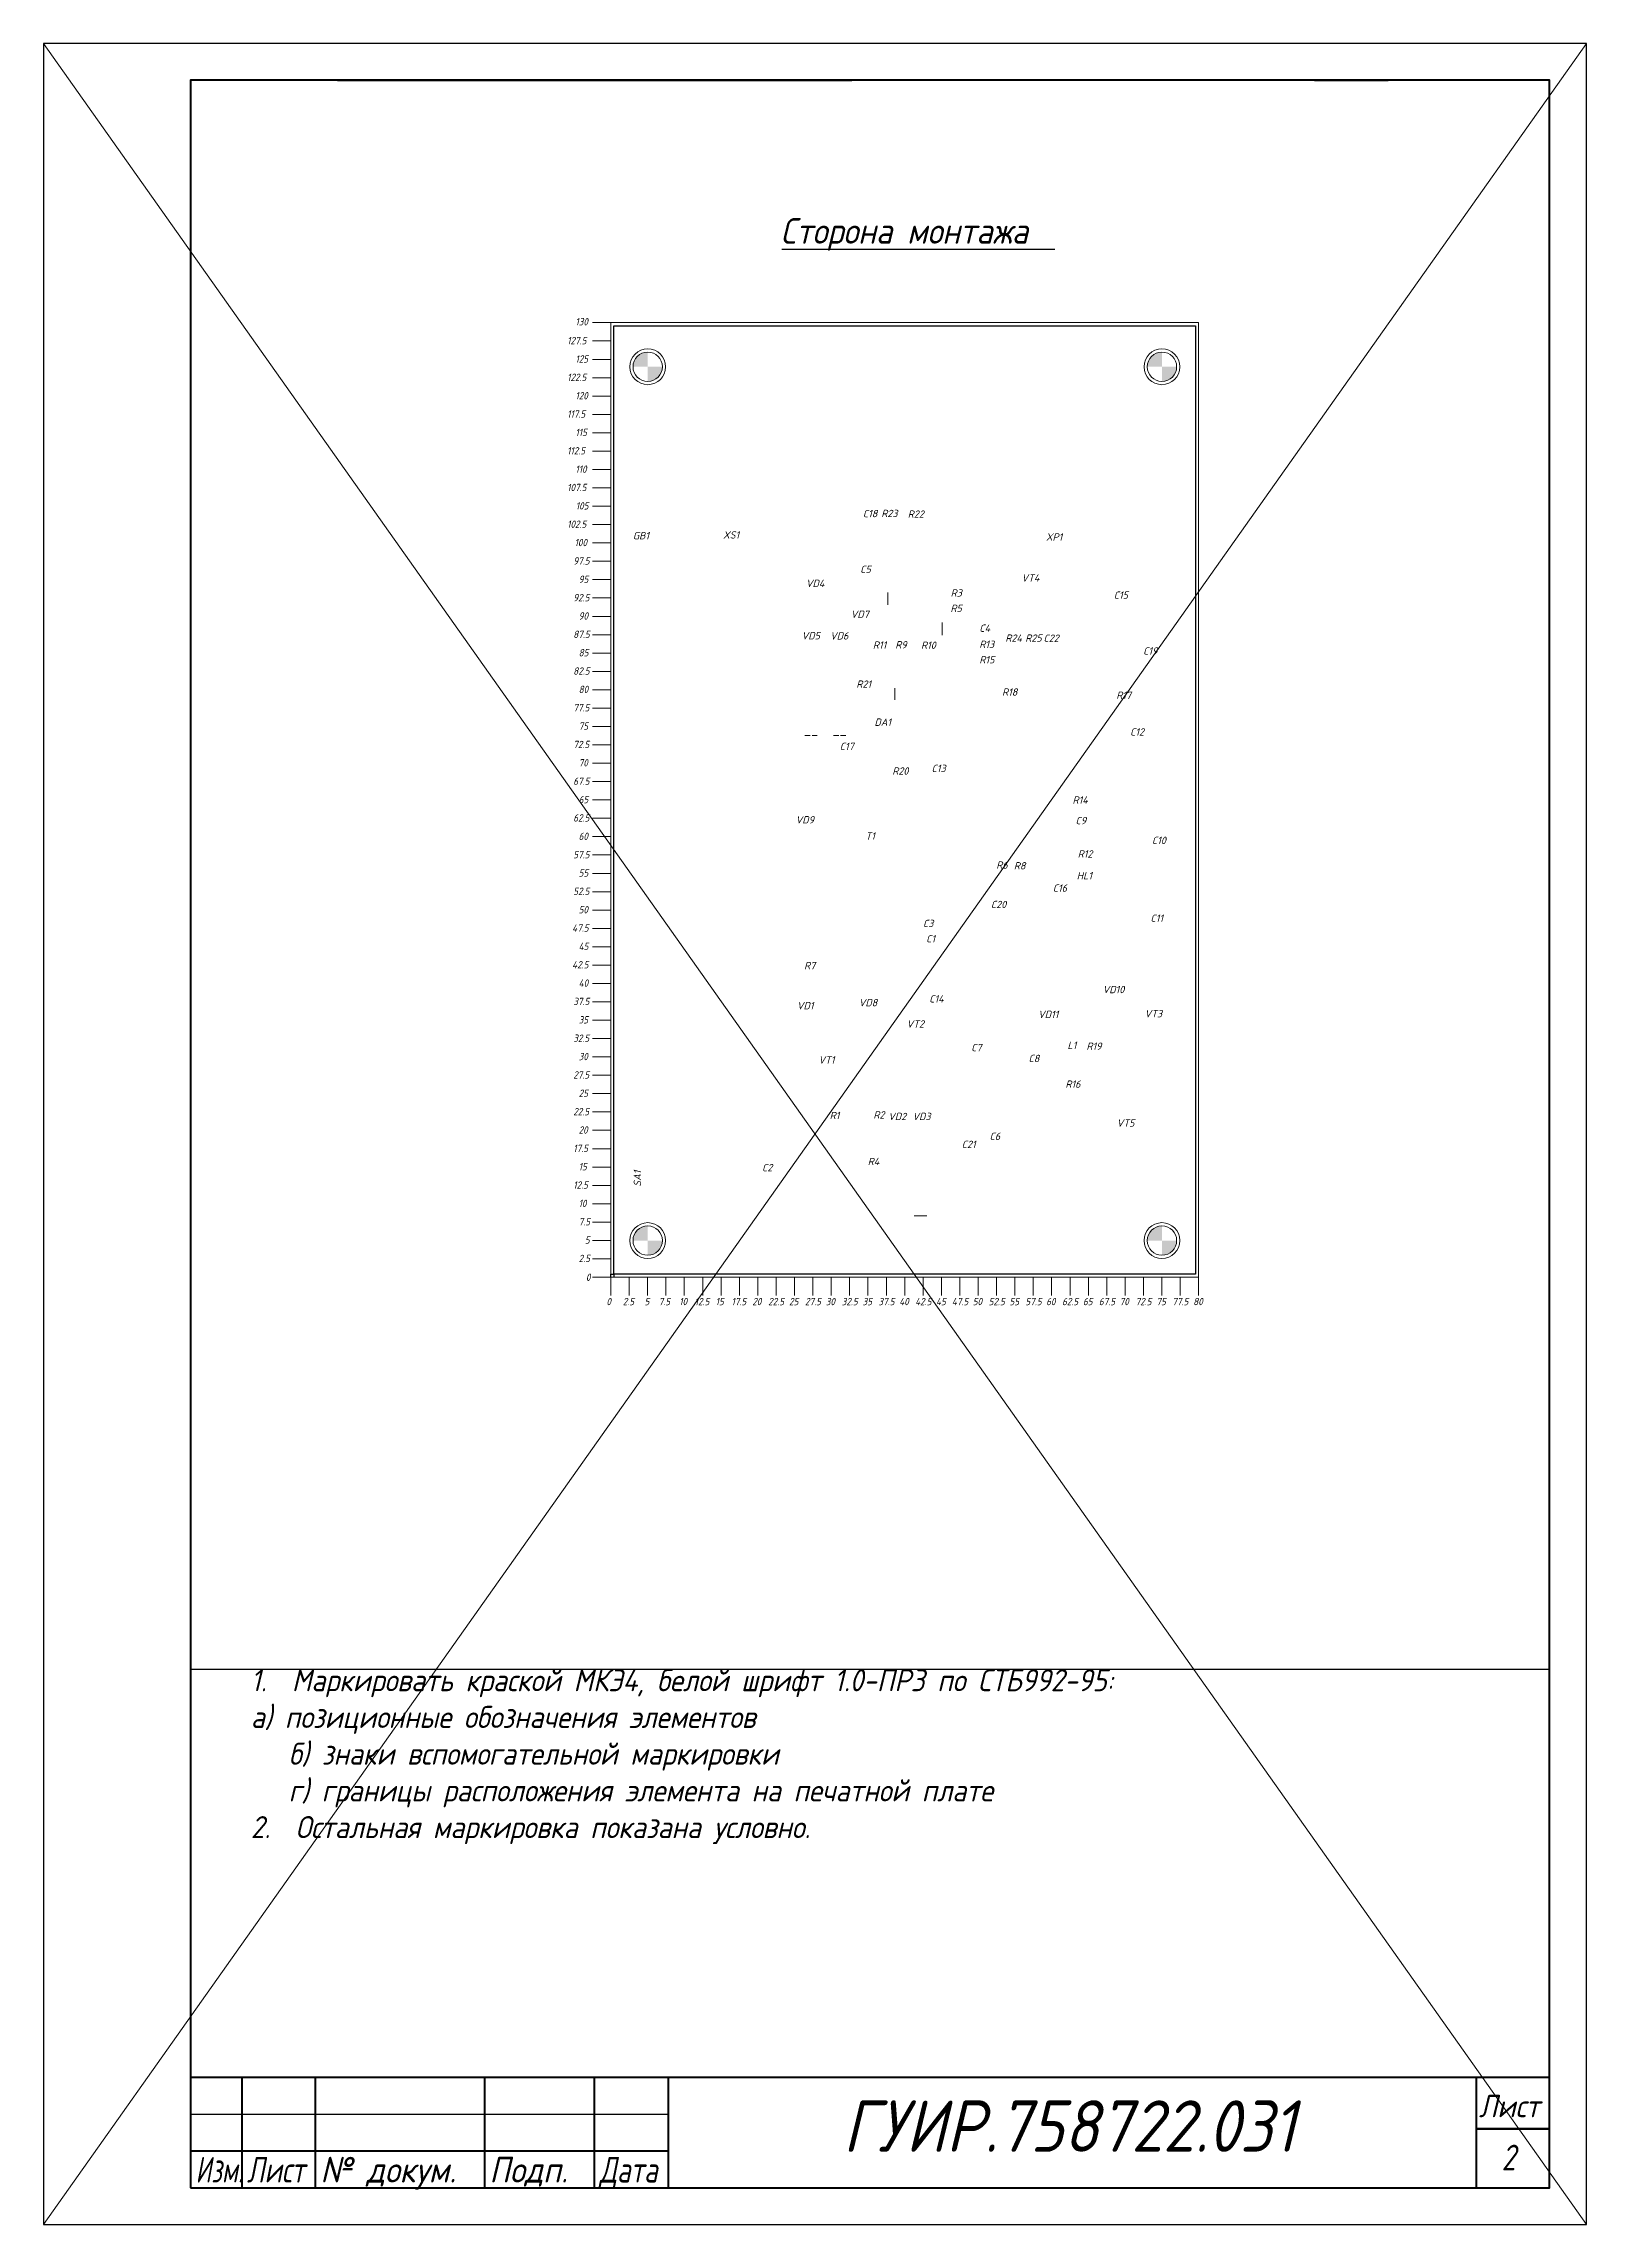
# Model space of a CAD drawing. Header units: millimetres. Extents: x -963 to 6509, y -1367 to 453.
# Drawn here: x 451.9 to 661.9, y 0 to 297 of the extents above; entities that cross this region are included whole.
import ezdxf

# ---------------------------------------------------------------- set-up
doc = ezdxf.new("R2010")
doc.units = ezdxf.units.MM
doc.header["$LTSCALE"] = 0.5
doc.layers.get('0').update_dxf_attribs({"lineweight": 60})
doc.layers.get('Defpoints').update_dxf_attribs({"color": 5})
doc.layers.add('2-штриховка', color=7, linetype='Continuous', true_color=0x00c7c7)
doc.layers.add('4-текст', color=7, linetype='Continuous', true_color=0x00ad00)
doc.layers.add('TopLayer', color=1, linetype='Continuous')
doc.layers.add('Для ПП', color=30, linetype='Continuous', lineweight=20)
doc.styles.add('5', font='isocpeui.ttf', dxfattribs={"width": 0.9, "height": 5})
doc.styles.get("Standard").update_dxf_attribs({"font": 'isocpeui.ttf', "width": 0.9})

msp = doc.modelspace()

# ---------------------------------------------------------------- texts
at = {"layer": '4-текст', "lineweight": -3, "width": 0.9}
msp.add_text('Сторона монтажа', height=3.5, dxfattribs=at).set_placement((552.182, 269.748))
at = {"layer": '4-текст'}
for s, p in [('C18', (563.382, 232.495)), ('R23', (565.886, 232.514)), ('R22', (569.483, 232.423)), ('GB1', (532.073, 229.489)), ('XS1', (544.352, 229.589)), ('XP1', (588.297, 229.31)), ('C5', (563.016, 224.908)), ('VD4', (555.628, 222.988)), ('VT4', (584.966, 223.735)), ('VD7', (561.728, 218.788)), ('R5', (575.295, 219.588)), ('R3', (575.328, 221.688)), ('C15', (597.528, 221.388)), ('VD5', (555.042, 215.853)), ('VD6', (558.917, 215.841)), ('C4', (579.228, 216.888)), ('R11', (564.739, 214.589)), ('R9', (567.788, 214.625)), ('R10', (571.293, 214.565)), ('R13', (579.228, 214.688)), ('R24', (582.768, 215.534)), ('R25', (585.482, 215.534)), ('C22', (587.967, 215.522)), ('C19', (601.528, 213.788)), ('R15', (579.228, 212.588)), ('R21', (562.487, 209.27)), ('R18', (582.328, 208.188)), ('R17', (597.876, 207.753)), ('DA1', (564.954, 204.088)), ('C12', (599.753, 202.759)), ('C17', (560.228, 200.788)), ('R20', (567.385, 197.434)), ('C13', (572.728, 197.788)), ('R14', (591.92, 193.488)), ('VD9', (554.228, 190.788)), ('C9', (592.328, 190.688)), ('T1', (563.728, 188.588)), ('R12', (592.62, 186.144)), ('C10', (602.728, 187.988)), ('R6', (581.533, 184.626)), ('R8', (583.933, 184.526)), ('HL1', (592.491, 183.188)), ('C16', (589.228, 181.488)), ('C20', (580.805, 179.259)), ('C11', (602.528, 177.388)), ('C3', (571.563, 176.673)), ('C1', (571.988, 174.588)), ('R7', (555.382, 170.938)), ('VD1', (554.398, 165.475)), ('VD8', (562.822, 165.888)), ('C14', (572.407, 166.404)), ('VD10', (596.017, 167.676)), ('VT2', (569.328, 162.988)), ('VD11', (587.228, 164.288)), ('VT3', (601.728, 164.388)), ('C7', (578.123, 159.773)), ('L1', (591.228, 160.088)), ('R19', (593.807, 159.955)), ('VT1', (557.328, 158.088)), ('C8', (585.928, 158.288)), ('R16', (590.948, 154.792)), ('R1', (558.86, 150.522)), ('R2', (564.811, 150.605)), ('VD2', (566.828, 150.388)), ('VD3', (570.128, 150.388)), ('C6', (580.628, 147.688)), ('VT5', (597.928, 149.488)), ('C21', (576.828, 146.588)), ('C2', (549.654, 143.412)), ('R4', (564.039, 144.258))]:
    msp.add_text(s, height=1, dxfattribs=at).set_placement(p)
msp.add_text('SA1', height=1, rotation=90, dxfattribs=at).set_placement((533.186, 141.327))
at = {"layer": '4-текст', "linetype": 'Continuous'}
for s, height, width, p in [('Лист', 3.0594, 0.9, (647.231, 14.592)), ('Изм.', 3.5, 0.7, (472.534, 5.702)), ('Лист', 3.5, 0.75, (479.534, 5.702)), ('№ докум.', 3.5, 0.9, (489.534, 5.702)), ('Подп.', 3.5, 0.9, (512.534, 5.702)), ('Дата', 3.5, 0.75, (527.534, 5.702)), ('2', 3.5, 0.8, (650.32, 7.354))]:
    msp.add_text(s, height=height, dxfattribs=dict(at, width=width)).set_placement(p)
at = {"layer": '4-текст', "insert": (480.063, 75.607), "char_height": 3, "attachment_point": 1}
msp.add_mtext_dynamic_manual_height_columns('\\pxi-2,l2;1.  Маркировать краской МКЭ4, белой шрифт 1.0-ПР3 по СТБ992-95:^Jа) позиционные обозначения элементов\\P   б) знаки вспомогательной маркировки\\P   г) границы расположения элемента на печатной плате\\P2.  Остальная маркировка показана условно.', width=185, gutter_width=10, heights=[0], dxfattribs=at)
at = {"layer": '4-текст', "insert": (560.656, 16.891), "char_height": 7, "attachment_point": 1, "style": '5'}
msp.add_mtext_dynamic_manual_height_columns('ГУИР.758722.031', width=7, gutter_width=19.853, heights=[8.693], dxfattribs=at)
at = {"layer": 'Для ПП', "width": 0.9}
for s, p in [('130', (524.256, 258.628)), ('127.5', (523.128, 256.049)), ('125', (524.256, 253.549)), ('122.5', (523.128, 251.049)), ('120', (524.256, 248.549)), ('117.5', (523.128, 246.049)), ('115', (524.256, 243.549)), ('112.5', (523.128, 241.049)), ('110', (524.256, 238.549)), ('107.5', (523.128, 236.049)), ('102.5', (523.128, 231.049)), ('105', (524.305, 233.549)), ('100', (524.143, 228.549)), ('97.5', (523.959, 226.049)), ('95', (524.691, 223.549)), ('92.5', (523.959, 221.049)), ('87.5', (523.959, 216.049)), ('90', (524.691, 218.549)), ('85', (524.691, 213.549)), ('82.5', (523.959, 211.049)), ('80', (524.691, 208.549)), ('77.5', (523.959, 206.049)), ('72.5', (523.959, 201.049)), ('75', (524.691, 203.549)), ('70', (524.691, 198.549)), ('67.5', (523.959, 196.049)), ('65', (524.691, 193.549)), ('62.5', (523.959, 191.049)), ('60', (524.691, 188.549)), ('57.5', (523.959, 186.049)), ('55', (524.691, 183.549)), ('52.5', (523.959, 181.049)), ('50', (524.691, 178.549)), ('47.5', (523.813, 176.049)), ('45', (524.691, 173.549)), ('42.5', (523.812, 171.049)), ('40', (524.691, 168.549)), ('37.5', (523.959, 166.049)), ('35', (524.691, 163.549)), ('32.5', (523.959, 161.049)), ('30', (524.691, 158.549)), ('27.5', (523.959, 156.049)), ('25', (524.691, 153.549)), ('22.5', (523.959, 151.049)), ('20', (524.691, 148.549)), ('17.5', (523.959, 146.049)), ('15', (524.691, 143.549)), ('12.5', (523.959, 141.049)), ('10', (524.691, 138.549)), ('7.5', (524.691, 136.049)), ('5', (525.531, 133.549)), ('2.5', (524.691, 131.049)), ('0', (525.683, 128.492)), ('0', (528.476, 125.181)), ('2.5', (530.707, 125.181)), ('5', (533.652, 125.181)), ('7.5', (535.587, 125.181)), ('10', (538.384, 125.181)), ('12.5', (540.498, 125.181)), ('15', (543.332, 125.181)), ('17.5', (545.498, 125.181)), ('20', (548.332, 125.181)), ('22.5', (550.498, 125.181)), ('25', (553.332, 125.181)), ('27.5', (555.498, 125.181)), ('30', (558.332, 125.181)), ('32.5', (560.498, 125.181)), ('35', (563.332, 125.181)), ('37.5', (565.498, 125.181)), ('40', (568.332, 125.181)), ('42.5', (570.498, 125.181)), ('45', (573.332, 125.181)), ('47.5', (575.498, 125.181)), ('50', (578.332, 125.181)), ('52.5', (580.498, 125.181)), ('55', (583.332, 125.181)), ('57.5', (585.498, 125.181)), ('60', (588.332, 125.181)), ('62.5', (590.498, 125.181)), ('65', (593.332, 125.181)), ('67.5', (595.498, 125.181)), ('70', (598.332, 125.181)), ('72.5', (600.498, 125.181)), ('75', (603.332, 125.181)), ('77.5', (605.498, 125.181)), ('80', (608.352, 125.181))]:
    msp.add_text(s, height=1, dxfattribs=at).set_placement(p)

# ---------------------------------------------------------------- hatches: boundary and pattern name
at = {"layer": '2-штриховка'}
h = msp.add_hatch(color=256, dxfattribs=at)
h.dxf.hatch_style = 1
h.paths.add_polyline_path([(534.091, 254.988, 0.4142136), (532.091, 252.988), (534.091, 252.988)])
h.paths.add_polyline_path([(536.091, 252.988), (534.091, 252.988), (534.091, 250.988, 0.4142136)])
h = msp.add_hatch(color=256, dxfattribs=at)
h.dxf.hatch_style = 1
h.paths.add_polyline_path([(604.091, 254.988, 0.4142136), (602.091, 252.988), (604.091, 252.988)])
h.paths.add_polyline_path([(606.091, 252.988), (604.091, 252.988), (604.091, 250.988, 0.4142136)])
h = msp.add_hatch(color=256, dxfattribs=at)
h.dxf.hatch_style = 1
h.paths.add_polyline_path([(534.091, 135.988, 0.4142136), (532.091, 133.988), (534.091, 133.988)])
h.paths.add_polyline_path([(536.091, 133.988), (534.091, 133.988), (534.091, 131.988, 0.4142136)])
h = msp.add_hatch(color=256, dxfattribs=at)
h.dxf.hatch_style = 1
h.paths.add_polyline_path([(604.091, 135.988, 0.4142136), (602.091, 133.988), (604.091, 133.988)])
h.paths.add_polyline_path([(606.091, 133.988), (604.091, 133.988), (604.091, 131.988, 0.4142136)])

# ---------------------------------------------------------------- linework, layer by layer
at = {"linetype": 'Continuous'}
for p, q in [((471.862, 292), (471.862, 277)), ((491.862, 292), (561.862, 292)), ((624.862, 292), (634.862, 292)), ((471.862, 10), (536.862, 10)), ((471.862, 5), (536.862, 5)), ((471.862, 5), (656.862, 5))]:
    msp.add_line(p, q, dxfattribs=at)
at = {"linetype": 'Continuous', "lineweight": 60}
for p, q in [((656.862, 20), (471.862, 20)), ((478.862, 20), (478.862, 5)), ((488.862, 5), (488.862, 20)), ((511.862, 20), (511.862, 5)), ((526.862, 5), (526.862, 20)), ((536.862, 20), (536.862, 5)), ((646.862, 20), (646.862, 5)), ((646.862, 13), (656.862, 13)), ((471.862, 10), (536.862, 10)), ((471.862, 5), (536.862, 5))]:
    msp.add_line(p, q, dxfattribs=at)
for p, q in [((646.862, 20), (646.862, 5)), ((656.862, 13), (646.862, 13))]:
    msp.add_line(p, q)
at = {"linetype": 'Continuous', "lineweight": -3}
msp.add_line((471.862, 15), (536.862, 15), dxfattribs=at)
at = {"linetype": 'Continuous', "lineweight": 60}
msp.add_lwpolyline([(471.862, 5), (656.862, 5), (656.862, 292), (471.862, 292)], close=True, dxfattribs=at)
at = {"layer": '4-текст'}
msp.add_line((552.368, 269.006), (589.53, 269.006), dxfattribs=at)
at = {"layer": 'Defpoints'}
for p, q in [((529.074, 129), (529.074, 129.4)), ((529.074, 129.4), (529.474, 129.4)), ((529.474, 129.4), (529.474, 129)), ((471.862, 53), (471.862, 75.607)), ((471.862, 75.607), (656.862, 75.607)), ((471.862, 53), (471.862, 45)), ((471.862, 45), (471.862, 37)), ((471.862, 37), (471.862, 29)), ((471.862, 29), (471.862, 20))]:
    msp.add_line(p, q, dxfattribs=at)
msp.add_lwpolyline([(451.862, 0), (661.862, 0), (661.862, 297), (451.862, 297)], close=True, dxfattribs=at)
at = {"layer": 'TopLayer'}
for p, q in [((529.474, 129.4), (529.474, 258.575)), ((529.474, 258.575), (608.678, 258.575)), ((608.678, 258.575), (608.678, 129.4)), ((608.678, 129.4), (529.474, 129.4))]:
    msp.add_line(p, q, dxfattribs=at)
at = {"layer": 'Для ПП'}
for p, q in [((451.862, 297), (661.862, 0)), ((661.862, 297), (451.862, 0)), ((529.074, 259), (526.574, 259)), ((529.074, 259), (529.074, 129)), ((609.074, 259), (529.074, 259)), ((609.074, 129), (609.074, 259)), ((529.074, 256.5), (526.574, 256.5)), ((529.074, 254), (526.574, 254)), ((529.074, 251.5), (526.574, 251.5)), ((529.074, 249), (526.574, 249)), ((529.074, 246.5), (526.574, 246.5)), ((529.074, 244), (526.574, 244)), ((529.074, 241.5), (526.574, 241.5)), ((529.074, 239), (526.574, 239)), ((529.074, 236.5), (526.574, 236.5)), ((529.074, 234), (526.574, 234)), ((529.074, 231.5), (526.574, 231.5)), ((529.074, 229), (526.574, 229)), ((529.074, 226.5), (526.574, 226.5)), ((529.074, 224), (526.574, 224)), ((529.074, 221.5), (526.574, 221.5)), ((566.764, 222.252), (566.764, 220.552)), ((529.074, 219), (526.574, 219)), ((574.164, 218.152), (574.164, 216.452)), ((529.074, 216.5), (526.574, 216.5)), ((529.074, 214), (526.574, 214)), ((529.074, 211.5), (526.574, 211.5)), ((529.074, 209), (526.574, 209)), ((567.728, 207.638), (567.728, 209.238)), ((529.074, 206.5), (526.574, 206.5)), ((529.074, 204), (526.574, 204)), ((556.201, 202.752), (555.464, 202.752)), ((557.164, 202.752), (556.455, 202.752)), ((560.101, 202.752), (559.364, 202.752)), ((560.355, 202.752), (561.064, 202.752)), ((529.074, 201.5), (526.574, 201.5)), ((529.074, 199), (526.574, 199)), ((529.074, 196.5), (526.574, 196.5)), ((529.074, 194), (526.574, 194)), ((529.074, 191.5), (526.574, 191.5)), ((529.074, 189), (526.574, 189)), ((529.074, 186.5), (526.574, 186.5)), ((529.074, 184), (526.574, 184)), ((529.074, 181.5), (526.574, 181.5)), ((529.074, 179), (526.574, 179)), ((529.074, 176.5), (526.574, 176.5)), ((529.074, 174), (526.574, 174)), ((529.074, 171.5), (526.574, 171.5)), ((529.074, 169), (526.574, 169)), ((529.074, 166.5), (526.574, 166.5)), ((529.074, 164), (526.574, 164)), ((529.074, 161.5), (526.574, 161.5)), ((529.074, 159), (526.574, 159)), ((529.074, 156.5), (526.574, 156.5)), ((529.074, 154), (526.574, 154)), ((529.074, 151.5), (526.574, 151.5)), ((529.074, 149), (526.574, 149)), ((529.074, 146.5), (526.574, 146.5)), ((529.074, 144), (526.574, 144)), ((529.074, 141.5), (526.574, 141.5)), ((529.074, 139), (526.574, 139)), ((572.064, 137.352), (570.364, 137.352)), ((529.074, 136.5), (526.574, 136.5)), ((529.074, 134), (526.574, 134)), ((529.074, 131.5), (526.574, 131.5)), ((529.074, 129), (526.574, 129)), ((529.074, 129), (609.074, 129)), ((529.074, 129), (529.074, 126.5)), ((531.574, 129), (531.574, 126.5)), ((534.074, 129), (534.074, 126.5)), ((536.574, 129), (536.574, 126.5)), ((539.074, 129), (539.074, 126.5)), ((541.574, 129), (541.574, 126.5)), ((544.074, 129), (544.074, 126.5)), ((546.574, 129), (546.574, 126.5)), ((549.074, 129), (549.074, 126.5)), ((551.574, 129), (551.574, 126.5)), ((554.074, 129), (554.074, 126.5)), ((556.574, 129), (556.574, 126.5)), ((559.074, 129), (559.074, 126.5)), ((561.574, 129), (561.574, 126.5)), ((564.074, 129), (564.074, 126.5)), ((566.574, 129), (566.574, 126.5)), ((569.074, 129), (569.074, 126.5)), ((571.574, 129), (571.574, 126.5)), ((574.074, 129), (574.074, 126.5)), ((576.574, 129), (576.574, 126.5)), ((579.074, 129), (579.074, 126.5)), ((581.574, 129), (581.574, 126.5)), ((584.074, 129), (584.074, 126.5)), ((586.574, 129), (586.574, 126.5)), ((589.074, 129), (589.074, 126.5)), ((591.574, 129), (591.574, 126.5)), ((594.074, 129), (594.074, 126.5)), ((596.574, 129), (596.574, 126.5)), ((599.074, 129), (599.074, 126.5)), ((601.574, 129), (601.574, 126.5)), ((604.074, 129), (604.074, 126.5)), ((606.574, 129), (606.574, 126.5)), ((609.074, 129), (609.074, 126.5))]:
    msp.add_line(p, q, dxfattribs=at)
for centre, radius in [((534.091, 252.988), 2.44), ((604.091, 252.988), 2.44), ((534.091, 252.988), 2), ((604.091, 252.988), 2), ((534.091, 133.988), 2.44), ((534.091, 133.988), 2), ((604.091, 133.988), 2.44), ((604.091, 133.988), 2)]:
    msp.add_circle(centre, radius, dxfattribs=at)

msp.set_redraw_order([(e.dxf.handle, doc.entitydb.next_handle()) for e in msp.query("TEXT MTEXT ATTDEF DIMENSION ARC_DIMENSION")])  # texts and dimensions are drawn at this point

doc.saveas('drawing.dxf')
